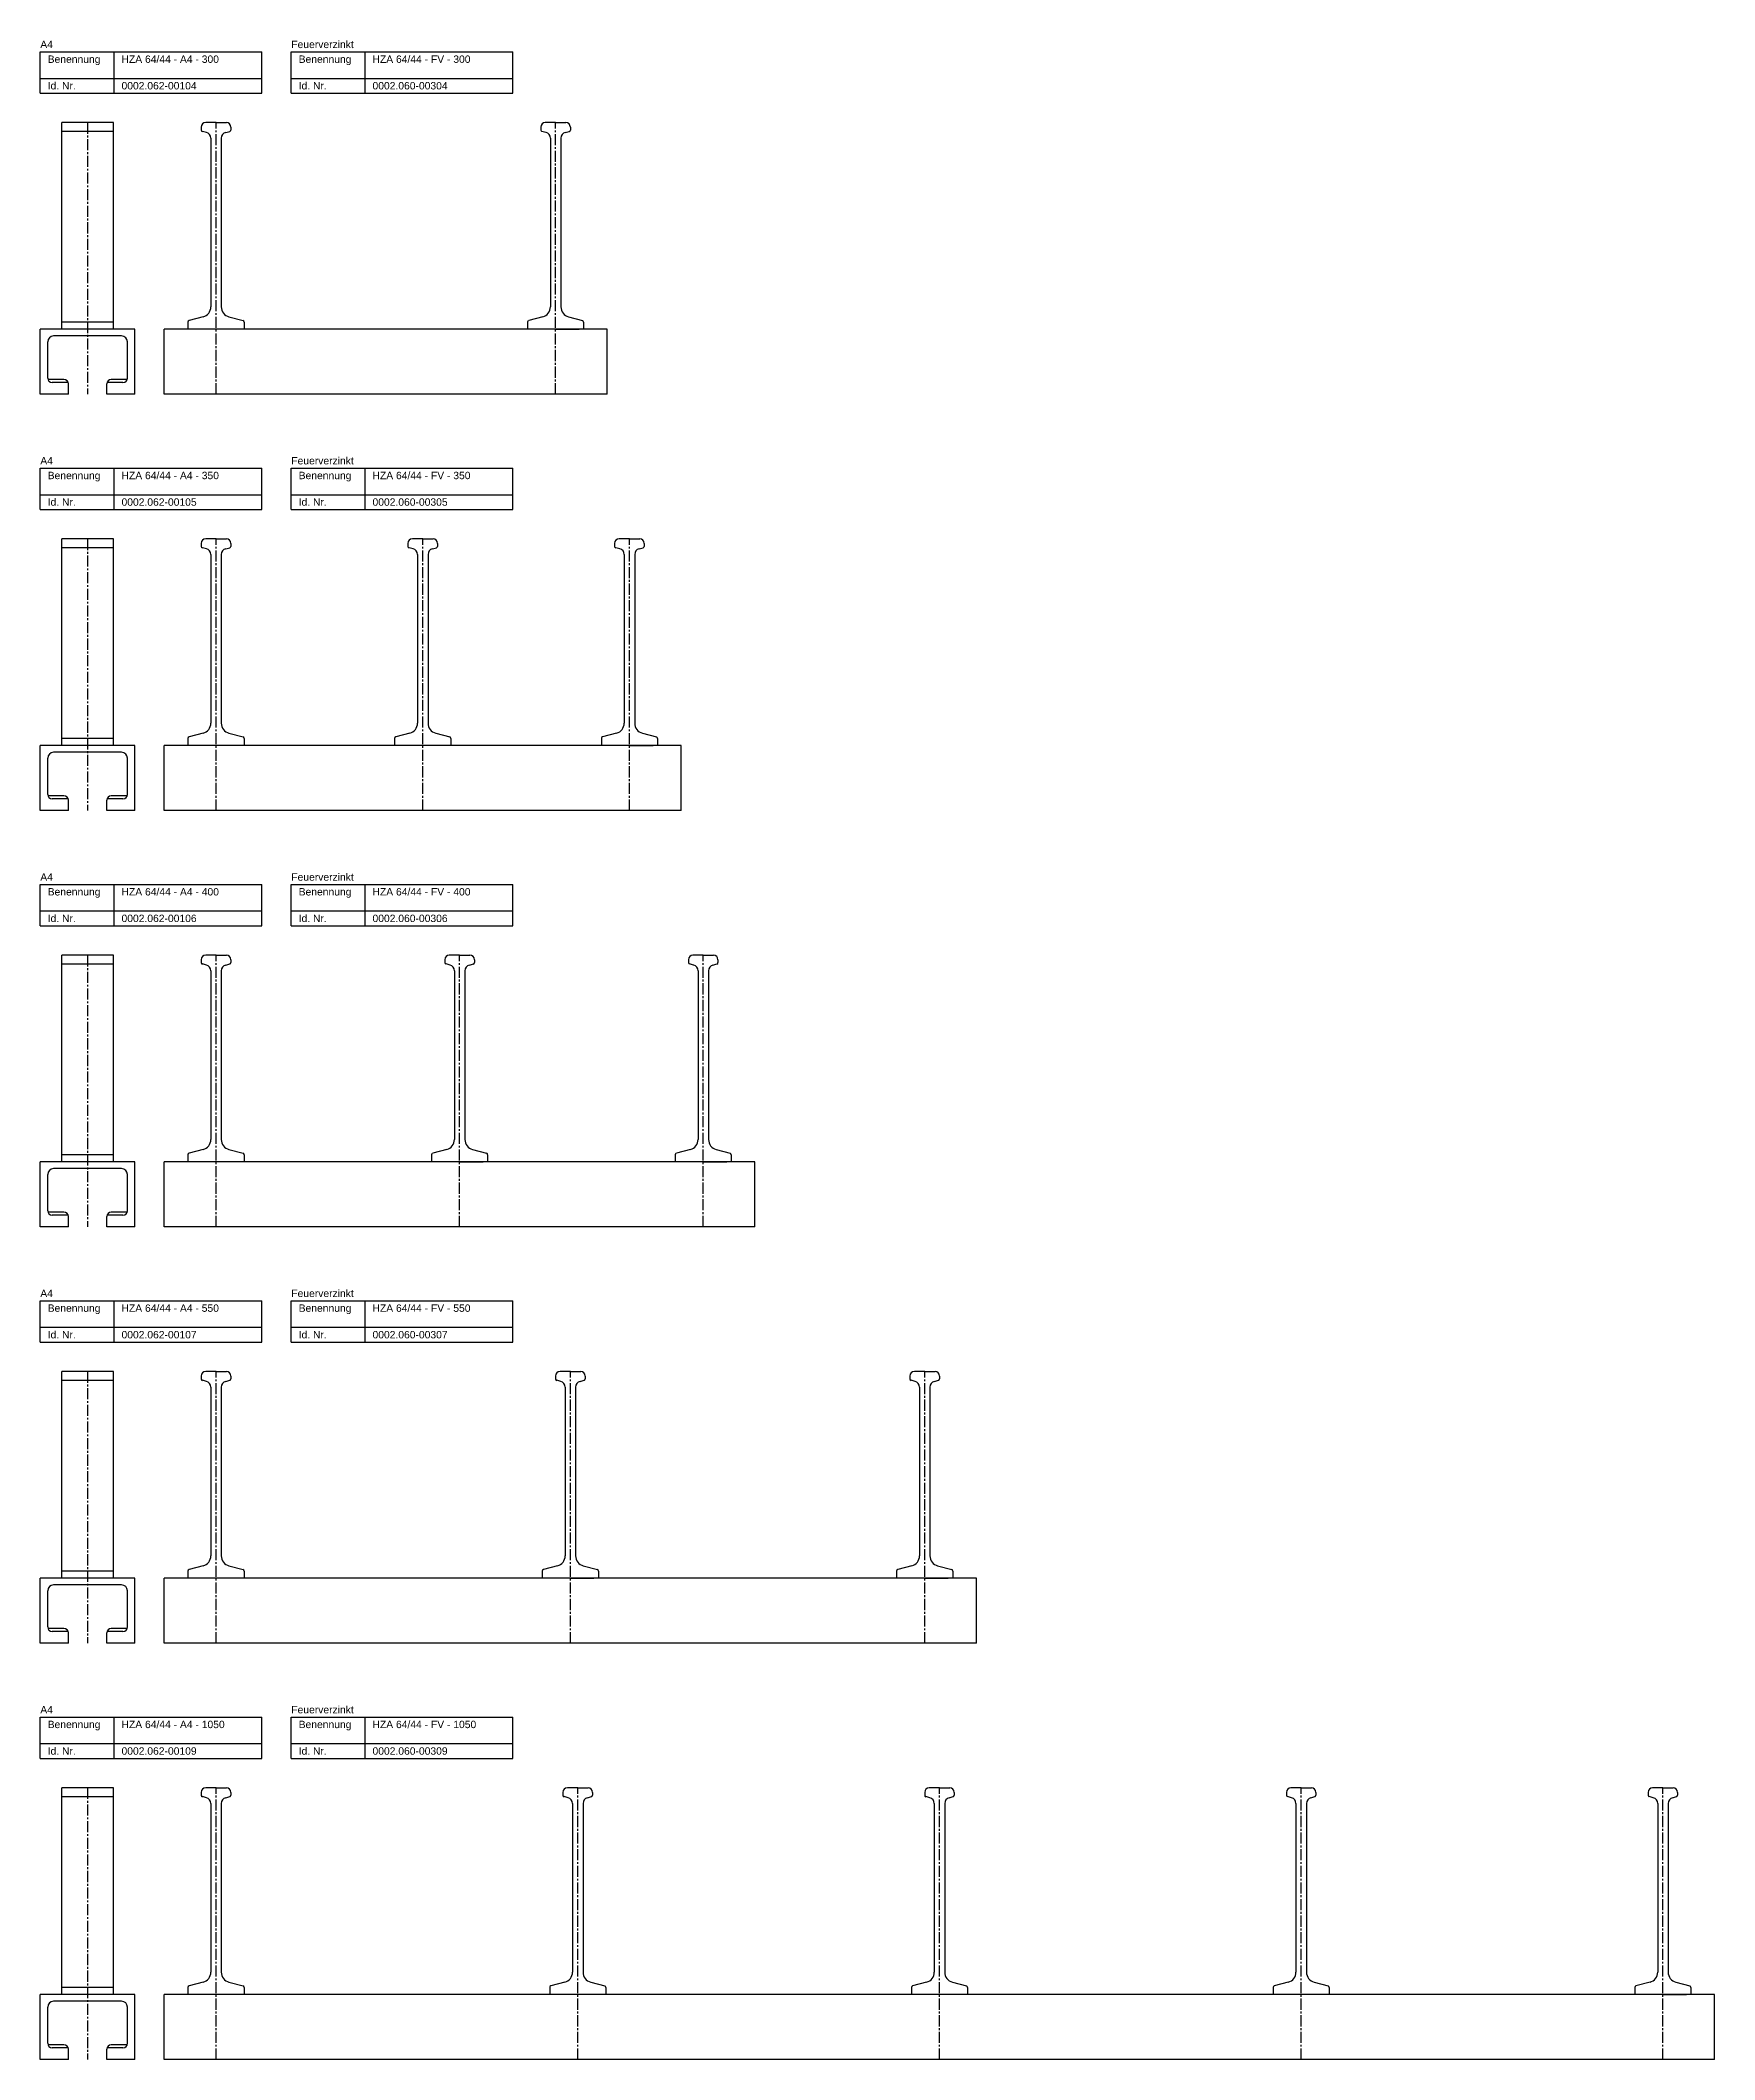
# Model space of a CAD drawing. Header units: millimetres. Extents: x -218 to 5936, y 987 to 3483.
# Drawn here: x -218 to 916, y 1269 to 2637 of the extents above; entities that cross this region are included whole.
import ezdxf

# ---------------------------------------------------------------- set-up
doc = ezdxf.new("R2010")
doc.units = ezdxf.units.MM
doc.header["$LTSCALE"] = 10
doc.linetypes.add('MITTE2', pattern=[1.125, 0.75, -0.125, 0.125, -0.125])
doc.layers.add('HALFEN', color=2, linetype='CONTINUOUS')
doc.styles.add('ARIAL50', font='arial.ttf', dxfattribs={"height": 5})

msp = doc.modelspace()

# ---------------------------------------------------------------- texts
at = {"layer": 'HALFEN', "style": 'ARIAL50'}
for s, p in [('A4', (-217.8, 2631.8)), ('Benennung', (-212.8, 2621.8)), ('HZA 64/44 - A4 - 300', (-162.8, 2621.8)), ('Feuerverzinkt', (-47.8, 2631.8)), ('Benennung', (-42.8, 2621.8)), ('HZA 64/44 - FV - 300', (7.2, 2621.8)), ('Id. Nr.', (-212.8, 2603.8)), ('0002.062-00104', (-162.8, 2603.8)), ('Id. Nr.', (-42.8, 2603.8)), ('0002.060-00304', (7.2, 2603.8)), ('A4', (-217.8, 2349.8)), ('Feuerverzinkt', (-47.8, 2349.8)), ('Benennung', (-212.8, 2339.8)), ('HZA 64/44 - A4 - 350', (-162.8, 2339.8)), ('Benennung', (-42.8, 2339.8)), ('HZA 64/44 - FV - 350', (7.2, 2339.8)), ('Id. Nr.', (-212.8, 2321.8)), ('0002.062-00105', (-162.8, 2321.8)), ('Id. Nr.', (-42.8, 2321.8)), ('0002.060-00305', (7.2, 2321.8)), ('A4', (-217.8, 2067.8)), ('Feuerverzinkt', (-47.8, 2067.8)), ('Benennung', (-212.8, 2057.8)), ('HZA 64/44 - A4 - 400', (-162.8, 2057.8)), ('Benennung', (-42.8, 2057.8)), ('HZA 64/44 - FV - 400', (7.2, 2057.8)), ('Id. Nr.', (-212.8, 2039.8)), ('0002.062-00106', (-162.8, 2039.8)), ('Id. Nr.', (-42.8, 2039.8)), ('0002.060-00306', (7.2, 2039.8)), ('A4', (-217.8, 1785.8)), ('Benennung', (-212.8, 1775.8)), ('HZA 64/44 - A4 - 550', (-162.8, 1775.8)), ('Feuerverzinkt', (-47.8, 1785.8)), ('Benennung', (-42.8, 1775.8)), ('HZA 64/44 - FV - 550', (7.2, 1775.8)), ('Id. Nr.', (-212.8, 1757.8)), ('0002.062-00107', (-162.8, 1757.8)), ('Id. Nr.', (-42.8, 1757.8)), ('0002.060-00307', (7.2, 1757.8)), ('A4', (-217.8, 1503.8)), ('Feuerverzinkt', (-47.8, 1503.8)), ('Benennung', (-212.8, 1493.8)), ('HZA 64/44 - A4 - 1050', (-162.8, 1493.8)), ('Benennung', (-42.8, 1493.8)), ('HZA 64/44 - FV - 1050', (7.2, 1493.8)), ('Id. Nr.', (-212.8, 1475.8)), ('0002.062-00109', (-162.8, 1475.8)), ('Id. Nr.', (-42.8, 1475.8)), ('0002.060-00309', (7.2, 1475.8))]:
    msp.add_text(s, height=5, dxfattribs=at).set_placement(p)

# ---------------------------------------------------------------- linework, layer by layer
at = {"layer": 'HALFEN'}
for p, q in [((-217.8, 2629.3), (-67.8, 2629.3)), ((-217.8, 2601.3), (-217.8, 2629.3)), ((-167.8, 2601.3), (-167.8, 2629.3)), ((-67.8, 2601.3), (-67.8, 2629.3)), ((-47.8, 2629.3), (102.2, 2629.3)), ((-47.8, 2601.3), (-47.8, 2629.3)), ((2.2, 2601.3), (2.2, 2629.3)), ((102.2, 2601.3), (102.2, 2629.3)), ((-217.8, 2611.3), (-67.8, 2611.3)), ((-217.8, 2601.3), (-67.8, 2601.3)), ((-47.8, 2611.3), (102.2, 2611.3)), ((-47.8, 2601.3), (102.2, 2601.3)), ((-203.3, 2441.3), (-203.3, 2581.3)), ((-168.3, 2581.3), (-203.3, 2581.3)), ((-168.3, 2575.3), (-203.3, 2575.3)), ((-168.3, 2441.3), (-168.3, 2581.3)), ((-108.8, 2578.3), (-108.8, 2576.3)), ((-105.3, 2574.6), (-108, 2575.4)), ((-98.8, 2581.3), (-105.8, 2581.3)), ((-98.8, 2581.3), (-91.8, 2581.3)), ((-92.2, 2574.6), (-89.5, 2575.4)), ((-88.8, 2578.3), (-88.8, 2576.3)), ((121.2, 2578.3), (121.2, 2576.3)), ((124.7, 2574.6), (122, 2575.4)), ((131.2, 2581.3), (124.2, 2581.3)), ((131.2, 2581.3), (138.2, 2581.3)), ((137.8, 2574.6), (140.5, 2575.4)), ((141.2, 2578.3), (141.2, 2576.3)), ((-102.3, 2570.8), (-102.3, 2456.5)), ((-95.2, 2570.8), (-95.2, 2456.5)), ((127.7, 2570.8), (127.7, 2456.5)), ((134.8, 2570.8), (134.8, 2456.5)), ((-107.5, 2449.7), (-117, 2447.2)), ((-90, 2449.7), (-80.5, 2447.2)), ((122.5, 2449.7), (113, 2447.2)), ((140, 2449.7), (149.5, 2447.2)), ((-153.8, 2441.3), (-217.8, 2441.3)), ((-217.8, 2397.3), (-217.8, 2441.3)), ((-162.8, 2436.8), (-208.8, 2436.8)), ((-203.3, 2446.3), (-168.3, 2446.3)), ((-153.8, 2397.3), (-153.8, 2441.3)), ((166.2, 2441.3), (-133.8, 2441.3)), ((-133.8, 2397.3), (-133.8, 2441.3)), ((-117.8, 2446.2), (-117.8, 2441.3)), ((-79.8, 2446.2), (-79.8, 2441.3)), ((112.2, 2446.2), (112.2, 2441.3)), ((131.2, 2441.3), (115.2, 2441.3)), ((131.2, 2441.3), (147.2, 2441.3)), ((150.2, 2446.2), (150.2, 2441.3)), ((166.2, 2397.3), (166.2, 2441.3)), ((-212.8, 2408.3), (-212.8, 2432.8)), ((-158.8, 2408.3), (-158.8, 2432.8)), ((-198.8, 2397.3), (-217.8, 2397.3)), ((-201.8, 2407.3), (-212.6, 2407.3)), ((-198.9, 2405.3), (-209.8, 2405.3)), ((-198.8, 2397.3), (-198.8, 2404.3)), ((-172.8, 2397.3), (-172.8, 2404.3)), ((-153.8, 2397.3), (-172.8, 2397.3)), ((-161.8, 2405.3), (-172.6, 2405.3)), ((-158.9, 2407.3), (-169.8, 2407.3)), ((166.2, 2397.3), (-133.8, 2397.3)), ((-217.8, 2347.3), (-67.8, 2347.3)), ((-217.8, 2319.3), (-217.8, 2347.3)), ((-167.8, 2319.3), (-167.8, 2347.3)), ((-67.8, 2319.3), (-67.8, 2347.3)), ((-47.8, 2347.3), (102.2, 2347.3)), ((-47.8, 2319.3), (-47.8, 2347.3)), ((2.2, 2319.3), (2.2, 2347.3)), ((102.2, 2319.3), (102.2, 2347.3)), ((-217.8, 2329.3), (-67.8, 2329.3)), ((-47.8, 2329.3), (102.2, 2329.3)), ((-217.8, 2319.3), (-67.8, 2319.3)), ((-47.8, 2319.3), (102.2, 2319.3)), ((-203.3, 2159.3), (-203.3, 2299.3)), ((-168.3, 2299.3), (-203.3, 2299.3)), ((-168.3, 2159.3), (-168.3, 2299.3)), ((-98.8, 2299.3), (-105.8, 2299.3)), ((-98.8, 2299.3), (-91.8, 2299.3)), ((41.2, 2299.3), (34.2, 2299.3)), ((41.2, 2299.3), (48.2, 2299.3)), ((181.2, 2299.3), (174.2, 2299.3)), ((181.2, 2299.3), (188.2, 2299.3)), ((-168.3, 2293.3), (-203.3, 2293.3)), ((-108.8, 2296.3), (-108.8, 2294.3)), ((-105.3, 2292.6), (-108, 2293.4)), ((-102.3, 2288.8), (-102.3, 2174.5)), ((-95.2, 2288.8), (-95.2, 2174.5)), ((-92.2, 2292.6), (-89.5, 2293.4)), ((-88.8, 2296.3), (-88.8, 2294.3)), ((31.2, 2296.3), (31.2, 2294.3)), ((34.7, 2292.6), (32, 2293.4)), ((37.7, 2288.8), (37.7, 2174.5)), ((44.8, 2288.8), (44.8, 2174.5)), ((47.8, 2292.6), (50.5, 2293.4)), ((51.2, 2296.3), (51.2, 2294.3)), ((171.2, 2296.3), (171.2, 2294.3)), ((174.7, 2292.6), (172, 2293.4)), ((177.7, 2288.8), (177.7, 2174.5)), ((184.8, 2288.8), (184.8, 2174.5)), ((187.8, 2292.6), (190.5, 2293.4)), ((191.2, 2296.3), (191.2, 2294.3)), ((-203.3, 2164.3), (-168.3, 2164.3)), ((-117.8, 2164.2), (-117.8, 2159.3)), ((-107.5, 2167.7), (-117, 2165.2)), ((-90, 2167.7), (-80.5, 2165.2)), ((-79.8, 2164.2), (-79.8, 2159.3)), ((22.2, 2164.2), (22.2, 2159.3)), ((32.5, 2167.7), (23, 2165.2)), ((50, 2167.7), (59.5, 2165.2)), ((60.2, 2164.2), (60.2, 2159.3)), ((162.2, 2164.2), (162.2, 2159.3)), ((172.5, 2167.7), (163, 2165.2)), ((190, 2167.7), (199.5, 2165.2)), ((200.2, 2164.2), (200.2, 2159.3)), ((-153.8, 2159.3), (-217.8, 2159.3)), ((-217.8, 2115.3), (-217.8, 2159.3)), ((-212.8, 2126.3), (-212.8, 2150.8)), ((-162.8, 2154.8), (-208.8, 2154.8)), ((-158.8, 2126.3), (-158.8, 2150.8)), ((-153.8, 2115.3), (-153.8, 2159.3)), ((216.2, 2159.3), (-133.8, 2159.3)), ((-133.8, 2115.3), (-133.8, 2159.3)), ((181.2, 2159.3), (165.2, 2159.3)), ((181.2, 2159.3), (197.2, 2159.3)), ((216.2, 2115.3), (216.2, 2159.3)), ((-201.8, 2125.3), (-212.6, 2125.3)), ((-198.9, 2123.3), (-209.8, 2123.3)), ((-198.8, 2115.3), (-198.8, 2122.3)), ((-172.8, 2115.3), (-172.8, 2122.3)), ((-161.8, 2123.3), (-172.6, 2123.3)), ((-158.9, 2125.3), (-169.8, 2125.3)), ((-198.8, 2115.3), (-217.8, 2115.3)), ((-153.8, 2115.3), (-172.8, 2115.3)), ((216.2, 2115.3), (-133.8, 2115.3)), ((-217.8, 2065.3), (-67.8, 2065.3)), ((-217.8, 2037.3), (-217.8, 2065.3)), ((-167.8, 2037.3), (-167.8, 2065.3)), ((-67.8, 2037.3), (-67.8, 2065.3)), ((-47.8, 2065.3), (102.2, 2065.3)), ((-47.8, 2037.3), (-47.8, 2065.3)), ((2.2, 2037.3), (2.2, 2065.3)), ((102.2, 2037.3), (102.2, 2065.3)), ((-217.8, 2047.3), (-67.8, 2047.3)), ((-47.8, 2047.3), (102.2, 2047.3)), ((-217.8, 2037.3), (-67.8, 2037.3)), ((-47.8, 2037.3), (102.2, 2037.3)), ((-203.3, 1877.3), (-203.3, 2017.3)), ((-168.3, 2017.3), (-203.3, 2017.3)), ((-168.3, 2011.3), (-203.3, 2011.3)), ((-168.3, 1877.3), (-168.3, 2017.3)), ((-108.8, 2014.3), (-108.8, 2012.3)), ((-105.3, 2010.6), (-108, 2011.4)), ((-98.8, 2017.3), (-105.8, 2017.3)), ((-98.8, 2017.3), (-91.8, 2017.3)), ((-92.2, 2010.6), (-89.5, 2011.4)), ((-88.8, 2014.3), (-88.8, 2012.3)), ((56.2, 2014.3), (56.2, 2012.3)), ((59.7, 2010.6), (57, 2011.4)), ((66.2, 2017.3), (59.2, 2017.3)), ((66.2, 2017.3), (73.2, 2017.3)), ((72.8, 2010.6), (75.5, 2011.4)), ((76.2, 2014.3), (76.2, 2012.3)), ((221.2, 2014.3), (221.2, 2012.3)), ((224.7, 2010.6), (222, 2011.4)), ((231.2, 2017.3), (224.2, 2017.3)), ((231.2, 2017.3), (238.2, 2017.3)), ((237.8, 2010.6), (240.5, 2011.4)), ((241.2, 2014.3), (241.2, 2012.3)), ((-102.3, 2006.8), (-102.3, 1892.5)), ((-95.2, 2006.8), (-95.2, 1892.5)), ((62.7, 2006.8), (62.7, 1892.5)), ((69.8, 2006.8), (69.8, 1892.5)), ((227.7, 2006.8), (227.7, 1892.5)), ((234.8, 2006.8), (234.8, 1892.5)), ((-153.8, 1877.3), (-217.8, 1877.3)), ((-217.8, 1833.3), (-217.8, 1877.3)), ((-203.3, 1882.3), (-168.3, 1882.3)), ((-153.8, 1833.3), (-153.8, 1877.3)), ((266.2, 1877.3), (-133.8, 1877.3)), ((-133.8, 1833.3), (-133.8, 1877.3)), ((-117.8, 1882.2), (-117.8, 1877.3)), ((-107.5, 1885.7), (-117, 1883.2)), ((-90, 1885.7), (-80.5, 1883.2)), ((-79.8, 1882.2), (-79.8, 1877.3)), ((47.2, 1882.2), (47.2, 1877.3)), ((57.5, 1885.7), (48, 1883.2)), ((66.2, 1877.3), (50.2, 1877.3)), ((66.2, 1877.3), (82.2, 1877.3)), ((75, 1885.7), (84.5, 1883.2)), ((85.2, 1882.2), (85.2, 1877.3)), ((212.2, 1882.2), (212.2, 1877.3)), ((222.5, 1885.7), (213, 1883.2)), ((231.2, 1877.3), (215.2, 1877.3)), ((231.2, 1877.3), (247.2, 1877.3)), ((240, 1885.7), (249.5, 1883.2)), ((250.2, 1882.2), (250.2, 1877.3)), ((266.2, 1833.3), (266.2, 1877.3)), ((-212.8, 1844.3), (-212.8, 1868.8)), ((-162.8, 1872.8), (-208.8, 1872.8)), ((-158.8, 1844.3), (-158.8, 1868.8)), ((-198.8, 1833.3), (-217.8, 1833.3)), ((-201.8, 1843.3), (-212.6, 1843.3)), ((-198.9, 1841.3), (-209.8, 1841.3)), ((-198.8, 1833.3), (-198.8, 1840.3)), ((-172.8, 1833.3), (-172.8, 1840.3)), ((-153.8, 1833.3), (-172.8, 1833.3)), ((-161.8, 1841.3), (-172.6, 1841.3)), ((-158.9, 1843.3), (-169.8, 1843.3)), ((266.2, 1833.3), (-133.8, 1833.3)), ((-217.8, 1783.3), (-67.8, 1783.3)), ((-217.8, 1755.3), (-217.8, 1783.3)), ((-167.8, 1755.3), (-167.8, 1783.3)), ((-67.8, 1755.3), (-67.8, 1783.3)), ((-47.8, 1783.3), (102.2, 1783.3)), ((-47.8, 1755.3), (-47.8, 1783.3)), ((2.2, 1755.3), (2.2, 1783.3)), ((102.2, 1755.3), (102.2, 1783.3)), ((-217.8, 1765.3), (-67.8, 1765.3)), ((-47.8, 1765.3), (102.2, 1765.3)), ((-217.8, 1755.3), (-67.8, 1755.3)), ((-47.8, 1755.3), (102.2, 1755.3)), ((-203.3, 1595.3), (-203.3, 1735.3)), ((-168.3, 1735.3), (-203.3, 1735.3)), ((-168.3, 1729.3), (-203.3, 1729.3)), ((-168.3, 1595.3), (-168.3, 1735.3)), ((-108.8, 1732.3), (-108.8, 1730.3)), ((-105.3, 1728.6), (-108, 1729.4)), ((-98.8, 1735.3), (-105.8, 1735.3)), ((-102.3, 1724.8), (-102.3, 1610.5)), ((-98.8, 1735.3), (-91.8, 1735.3)), ((-95.2, 1724.8), (-95.2, 1610.5)), ((-92.2, 1728.6), (-89.5, 1729.4)), ((-88.8, 1732.3), (-88.8, 1730.3)), ((131.2, 1732.3), (131.2, 1730.3)), ((134.7, 1728.6), (132, 1729.4)), ((141.2, 1735.3), (134.2, 1735.3)), ((137.7, 1724.8), (137.7, 1610.5)), ((141.2, 1735.3), (148.2, 1735.3)), ((144.8, 1724.8), (144.8, 1610.5)), ((147.8, 1728.6), (150.5, 1729.4)), ((151.2, 1732.3), (151.2, 1730.3)), ((371.2, 1732.3), (371.2, 1730.3)), ((374.7, 1728.6), (372, 1729.4)), ((381.2, 1735.3), (374.2, 1735.3)), ((377.7, 1724.8), (377.7, 1610.5)), ((381.2, 1735.3), (388.2, 1735.3)), ((384.8, 1724.8), (384.8, 1610.5)), ((387.8, 1728.6), (390.5, 1729.4)), ((391.2, 1732.3), (391.2, 1730.3)), ((-107.5, 1603.7), (-117, 1601.2)), ((-90, 1603.7), (-80.5, 1601.2)), ((132.5, 1603.7), (123, 1601.2)), ((150, 1603.7), (159.5, 1601.2)), ((372.5, 1603.7), (363, 1601.2)), ((390, 1603.7), (399.5, 1601.2)), ((-153.8, 1595.3), (-217.8, 1595.3)), ((-217.8, 1551.3), (-217.8, 1595.3)), ((-212.8, 1562.3), (-212.8, 1586.8)), ((-162.8, 1590.8), (-208.8, 1590.8)), ((-203.3, 1600.3), (-168.3, 1600.3)), ((-158.8, 1562.3), (-158.8, 1586.8)), ((-153.8, 1551.3), (-153.8, 1595.3)), ((416.2, 1595.3), (-133.8, 1595.3)), ((-133.8, 1551.3), (-133.8, 1595.3)), ((-117.8, 1600.2), (-117.8, 1595.3)), ((-79.8, 1600.2), (-79.8, 1595.3)), ((122.2, 1600.2), (122.2, 1595.3)), ((141.2, 1595.3), (125.2, 1595.3)), ((141.2, 1595.3), (157.2, 1595.3)), ((160.2, 1600.2), (160.2, 1595.3)), ((362.2, 1600.2), (362.2, 1595.3)), ((381.2, 1595.3), (365.2, 1595.3)), ((381.2, 1595.3), (397.2, 1595.3)), ((400.2, 1600.2), (400.2, 1595.3)), ((416.2, 1551.3), (416.2, 1595.3)), ((-201.8, 1561.3), (-212.6, 1561.3)), ((-198.9, 1559.3), (-209.8, 1559.3)), ((-161.8, 1559.3), (-172.6, 1559.3)), ((-158.9, 1561.3), (-169.8, 1561.3)), ((-198.8, 1551.3), (-217.8, 1551.3)), ((-198.8, 1551.3), (-198.8, 1558.3)), ((-172.8, 1551.3), (-172.8, 1558.3)), ((-153.8, 1551.3), (-172.8, 1551.3)), ((416.2, 1551.3), (-133.8, 1551.3)), ((-217.8, 1501.3), (-67.8, 1501.3)), ((-217.8, 1473.3), (-217.8, 1501.3)), ((-167.8, 1473.3), (-167.8, 1501.3)), ((-67.8, 1473.3), (-67.8, 1501.3)), ((-47.8, 1501.3), (102.2, 1501.3)), ((-47.8, 1473.3), (-47.8, 1501.3)), ((2.2, 1473.3), (2.2, 1501.3)), ((102.2, 1473.3), (102.2, 1501.3)), ((-217.8, 1483.3), (-67.8, 1483.3)), ((-47.8, 1483.3), (102.2, 1483.3)), ((-217.8, 1473.3), (-67.8, 1473.3)), ((-47.8, 1473.3), (102.2, 1473.3)), ((-203.3, 1313.3), (-203.3, 1453.3)), ((-168.3, 1453.3), (-203.3, 1453.3)), ((-168.3, 1313.3), (-168.3, 1453.3)), ((-108.8, 1450.3), (-108.8, 1448.3)), ((-98.8, 1453.3), (-105.8, 1453.3)), ((-98.8, 1453.3), (-91.8, 1453.3)), ((-88.8, 1450.3), (-88.8, 1448.3)), ((136.2, 1450.3), (136.2, 1448.3)), ((146.2, 1453.3), (139.2, 1453.3)), ((146.2, 1453.3), (153.2, 1453.3)), ((156.2, 1450.3), (156.2, 1448.3)), ((381.2, 1450.3), (381.2, 1448.3)), ((391.2, 1453.3), (384.2, 1453.3)), ((391.2, 1453.3), (398.2, 1453.3)), ((401.2, 1450.3), (401.2, 1448.3)), ((626.2, 1450.3), (626.2, 1448.3)), ((636.2, 1453.3), (629.2, 1453.3)), ((636.2, 1453.3), (643.2, 1453.3)), ((646.2, 1450.3), (646.2, 1448.3)), ((871.2, 1450.3), (871.2, 1448.3)), ((881.2, 1453.3), (874.2, 1453.3)), ((881.2, 1453.3), (888.2, 1453.3)), ((891.2, 1450.3), (891.2, 1448.3)), ((-168.3, 1447.3), (-203.3, 1447.3)), ((-105.3, 1446.6), (-108, 1447.4)), ((-102.3, 1442.8), (-102.3, 1328.5)), ((-95.2, 1442.8), (-95.2, 1328.5)), ((-92.2, 1446.6), (-89.5, 1447.4)), ((139.7, 1446.6), (137, 1447.4)), ((142.7, 1442.8), (142.7, 1328.5)), ((149.8, 1442.8), (149.8, 1328.5)), ((152.8, 1446.6), (155.5, 1447.4)), ((384.7, 1446.6), (382, 1447.4)), ((387.7, 1442.8), (387.7, 1328.5)), ((394.8, 1442.8), (394.8, 1328.5)), ((397.8, 1446.6), (400.5, 1447.4)), ((629.7, 1446.6), (627, 1447.4)), ((632.7, 1442.8), (632.7, 1328.5)), ((639.8, 1442.8), (639.8, 1328.5)), ((642.8, 1446.6), (645.5, 1447.4)), ((874.7, 1446.6), (872, 1447.4)), ((877.7, 1442.8), (877.7, 1328.5)), ((884.8, 1442.8), (884.8, 1328.5)), ((887.8, 1446.6), (890.5, 1447.4)), ((-153.8, 1313.3), (-217.8, 1313.3)), ((-217.8, 1269.3), (-217.8, 1313.3)), ((-203.3, 1318.3), (-168.3, 1318.3)), ((-153.8, 1269.3), (-153.8, 1313.3)), ((916.2, 1313.3), (-133.8, 1313.3)), ((-133.8, 1269.3), (-133.8, 1313.3)), ((-117.8, 1318.2), (-117.8, 1313.3)), ((-107.5, 1321.7), (-117, 1319.2)), ((-90, 1321.7), (-80.5, 1319.2)), ((-79.8, 1318.2), (-79.8, 1313.3)), ((127.2, 1318.2), (127.2, 1313.3)), ((137.5, 1321.7), (128, 1319.2)), ((155, 1321.7), (164.5, 1319.2)), ((165.2, 1318.2), (165.2, 1313.3)), ((372.2, 1318.2), (372.2, 1313.3)), ((382.5, 1321.7), (373, 1319.2)), ((400, 1321.7), (409.5, 1319.2)), ((410.2, 1318.2), (410.2, 1313.3)), ((617.2, 1318.2), (617.2, 1313.3)), ((627.5, 1321.7), (618, 1319.2)), ((645, 1321.7), (654.5, 1319.2)), ((655.2, 1318.2), (655.2, 1313.3)), ((862.2, 1318.2), (862.2, 1313.3)), ((872.5, 1321.7), (863, 1319.2)), ((881.2, 1313.3), (865.2, 1313.3)), ((881.2, 1313.3), (897.2, 1313.3)), ((890, 1321.7), (899.5, 1319.2)), ((900.2, 1318.2), (900.2, 1313.3)), ((916.2, 1269.3), (916.2, 1313.3)), ((-212.8, 1280.3), (-212.8, 1304.8)), ((-162.8, 1308.8), (-208.8, 1308.8)), ((-158.8, 1280.3), (-158.8, 1304.8)), ((-201.8, 1279.3), (-212.6, 1279.3)), ((-198.9, 1277.3), (-209.8, 1277.3)), ((-198.8, 1269.3), (-198.8, 1276.3)), ((-172.8, 1269.3), (-172.8, 1276.3)), ((-161.8, 1277.3), (-172.6, 1277.3)), ((-158.9, 1279.3), (-169.8, 1279.3)), ((-198.8, 1269.3), (-217.8, 1269.3)), ((-153.8, 1269.3), (-172.8, 1269.3)), ((916.2, 1269.3), (-133.8, 1269.3))]:
    msp.add_line(p, q, dxfattribs=at)
at = {"layer": 'HALFEN', "color": 1, "linetype": 'MITTE2'}
for p, q in [((-185.8, 2581.3), (-185.8, 2397.3)), ((-98.8, 2397.3), (-98.8, 2581.3)), ((131.2, 2397.3), (131.2, 2581.3)), ((-185.8, 2299.3), (-185.8, 2115.3)), ((-98.8, 2115.3), (-98.8, 2299.3)), ((41.2, 2115.3), (41.2, 2299.3)), ((181.2, 2115.3), (181.2, 2299.3)), ((-185.8, 2017.3), (-185.8, 1833.3)), ((-98.8, 1833.3), (-98.8, 2017.3)), ((66.2, 1833.3), (66.2, 2017.3)), ((231.2, 1833.3), (231.2, 2017.3)), ((-185.8, 1735.3), (-185.8, 1551.3)), ((-98.8, 1551.3), (-98.8, 1735.3)), ((141.2, 1551.3), (141.2, 1735.3)), ((381.2, 1551.3), (381.2, 1735.3)), ((-185.8, 1453.3), (-185.8, 1269.3)), ((-98.8, 1269.3), (-98.8, 1453.3)), ((146.2, 1269.3), (146.2, 1453.3)), ((391.2, 1269.3), (391.2, 1453.3)), ((636.2, 1269.3), (636.2, 1453.3)), ((881.2, 1269.3), (881.2, 1453.3))]:
    msp.add_line(p, q, dxfattribs=at)
at = {"layer": 'HALFEN'}
for centre, radius, start, end in [((-105.8, 2578.3), 3, 90, 180), ((-107.8, 2576.3), 1, 180, 255), ((-106.3, 2570.8), 4, 0, 75), ((-91.2, 2570.8), 4, 105, 180), ((-91.8, 2578.3), 3, 0, 90), ((-89.8, 2576.3), 1, 285, 0), ((124.2, 2578.3), 3, 90, 180), ((122.2, 2576.3), 1, 180, 255), ((123.7, 2570.8), 4, 0, 75), ((138.8, 2570.8), 4, 105, 180), ((138.2, 2578.3), 3, 0, 90), ((140.2, 2576.3), 1, 285, 0), ((-109.3, 2456.5), 7, 285, 0), ((-88.2, 2456.5), 7, 180, 255), ((120.7, 2456.5), 7, 285, 0), ((141.8, 2456.5), 7, 180, 255), ((-208.8, 2432.8), 4, 90, 180), ((-162.8, 2432.8), 4, 0, 90), ((-116.8, 2446.2), 1, 105, 180), ((-80.8, 2446.2), 1, 0, 75), ((113.2, 2446.2), 1, 105, 180), ((149.2, 2446.2), 1, 0, 75), ((-209.8, 2408.3), 3, 180, 270), ((-161.8, 2408.3), 3, 270, 0), ((-201.8, 2404.3), 3, 0, 90), ((-169.8, 2404.3), 3, 90, 180), ((-105.8, 2296.3), 3, 90, 180), ((-91.8, 2296.3), 3, 0, 90), ((34.2, 2296.3), 3, 90, 180), ((48.2, 2296.3), 3, 0, 90), ((174.2, 2296.3), 3, 90, 180), ((188.2, 2296.3), 3, 0, 90), ((-107.8, 2294.3), 1, 180, 255), ((-106.3, 2288.8), 4, 0, 75), ((-91.2, 2288.8), 4, 105, 180), ((-89.8, 2294.3), 1, 285, 0), ((32.2, 2294.3), 1, 180, 255), ((33.7, 2288.8), 4, 0, 75), ((48.8, 2288.8), 4, 105, 180), ((50.2, 2294.3), 1, 285, 0), ((172.2, 2294.3), 1, 180, 255), ((173.7, 2288.8), 4, 0, 75), ((188.8, 2288.8), 4, 105, 180), ((190.2, 2294.3), 1, 285, 0), ((-116.8, 2164.2), 1, 105, 180), ((-109.3, 2174.5), 7, 285, 0), ((-88.2, 2174.5), 7, 180, 255), ((-80.8, 2164.2), 1, 0, 75), ((23.2, 2164.2), 1, 105, 180), ((30.7, 2174.5), 7, 285, 0), ((51.8, 2174.5), 7, 180, 255), ((59.2, 2164.2), 1, 0, 75), ((163.2, 2164.2), 1, 105, 180), ((170.7, 2174.5), 7, 285, 0), ((191.8, 2174.5), 7, 180, 255), ((199.2, 2164.2), 1, 0, 75), ((-208.8, 2150.8), 4, 90, 180), ((-162.8, 2150.8), 4, 0, 90), ((-209.8, 2126.3), 3, 180, 270), ((-201.8, 2122.3), 3, 0, 90), ((-169.8, 2122.3), 3, 90, 180), ((-161.8, 2126.3), 3, 270, 0), ((-105.8, 2014.3), 3, 90, 180), ((-107.8, 2012.3), 1, 180, 255), ((-106.3, 2006.8), 4, 0, 75), ((-91.2, 2006.8), 4, 105, 180), ((-91.8, 2014.3), 3, 0, 90), ((-89.8, 2012.3), 1, 285, 0), ((59.2, 2014.3), 3, 90, 180), ((57.2, 2012.3), 1, 180, 255), ((58.7, 2006.8), 4, 0, 75), ((73.8, 2006.8), 4, 105, 180), ((73.2, 2014.3), 3, 0, 90), ((75.2, 2012.3), 1, 285, 0), ((224.2, 2014.3), 3, 90, 180), ((222.2, 2012.3), 1, 180, 255), ((223.7, 2006.8), 4, 0, 75), ((238.8, 2006.8), 4, 105, 180), ((238.2, 2014.3), 3, 0, 90), ((240.2, 2012.3), 1, 285, 0), ((-109.3, 1892.5), 7, 285, 0), ((-88.2, 1892.5), 7, 180, 255), ((55.7, 1892.5), 7, 285, 0), ((76.8, 1892.5), 7, 180, 255), ((220.7, 1892.5), 7, 285, 0), ((241.8, 1892.5), 7, 180, 255), ((-116.8, 1882.2), 1, 105, 180), ((-80.8, 1882.2), 1, 0, 75), ((48.2, 1882.2), 1, 105, 180), ((84.2, 1882.2), 1, 0, 75), ((213.2, 1882.2), 1, 105, 180), ((249.2, 1882.2), 1, 0, 75), ((-208.8, 1868.8), 4, 90, 180), ((-162.8, 1868.8), 4, 0, 90), ((-209.8, 1844.3), 3, 180, 270), ((-201.8, 1840.3), 3, 0, 90), ((-169.8, 1840.3), 3, 90, 180), ((-161.8, 1844.3), 3, 270, 0), ((-105.8, 1732.3), 3, 90, 180), ((-107.8, 1730.3), 1, 180, 255), ((-106.3, 1724.8), 4, 0, 75), ((-91.2, 1724.8), 4, 105, 180), ((-91.8, 1732.3), 3, 0, 90), ((-89.8, 1730.3), 1, 285, 0), ((134.2, 1732.3), 3, 90, 180), ((132.2, 1730.3), 1, 180, 255), ((133.7, 1724.8), 4, 0, 75), ((148.8, 1724.8), 4, 105, 180), ((148.2, 1732.3), 3, 0, 90), ((150.2, 1730.3), 1, 285, 0), ((374.2, 1732.3), 3, 90, 180), ((372.2, 1730.3), 1, 180, 255), ((373.7, 1724.8), 4, 0, 75), ((388.8, 1724.8), 4, 105, 180), ((388.2, 1732.3), 3, 0, 90), ((390.2, 1730.3), 1, 285, 0), ((-116.8, 1600.2), 1, 105, 180), ((-109.3, 1610.5), 7, 285, 0), ((-88.2, 1610.5), 7, 180, 255), ((-80.8, 1600.2), 1, 0, 75), ((123.2, 1600.2), 1, 105, 180), ((130.7, 1610.5), 7, 285, 0), ((151.8, 1610.5), 7, 180, 255), ((159.2, 1600.2), 1, 0, 75), ((363.2, 1600.2), 1, 105, 180), ((370.7, 1610.5), 7, 285, 0), ((391.8, 1610.5), 7, 180, 255), ((399.2, 1600.2), 1, 0, 75), ((-208.8, 1586.8), 4, 90, 180), ((-162.8, 1586.8), 4, 0, 90), ((-209.8, 1562.3), 3, 180, 270), ((-201.8, 1558.3), 3, 0, 90), ((-169.8, 1558.3), 3, 90, 180), ((-161.8, 1562.3), 3, 270, 0), ((-105.8, 1450.3), 3, 90, 180), ((-91.8, 1450.3), 3, 0, 90), ((139.2, 1450.3), 3, 90, 180), ((153.2, 1450.3), 3, 0, 90), ((384.2, 1450.3), 3, 90, 180), ((398.2, 1450.3), 3, 0, 90), ((629.2, 1450.3), 3, 90, 180), ((643.2, 1450.3), 3, 0, 90), ((874.2, 1450.3), 3, 90, 180), ((888.2, 1450.3), 3, 0, 90), ((-107.8, 1448.3), 1, 180, 255), ((-106.3, 1442.8), 4, 0, 75), ((-91.2, 1442.8), 4, 105, 180), ((-89.8, 1448.3), 1, 285, 0), ((137.2, 1448.3), 1, 180, 255), ((138.7, 1442.8), 4, 0, 75), ((153.8, 1442.8), 4, 105, 180), ((155.2, 1448.3), 1, 285, 0), ((382.2, 1448.3), 1, 180, 255), ((383.7, 1442.8), 4, 0, 75), ((398.8, 1442.8), 4, 105, 180), ((400.2, 1448.3), 1, 285, 0), ((627.2, 1448.3), 1, 180, 255), ((628.7, 1442.8), 4, 0, 75), ((643.8, 1442.8), 4, 105, 180), ((645.2, 1448.3), 1, 285, 0), ((872.2, 1448.3), 1, 180, 255), ((873.7, 1442.8), 4, 0, 75), ((888.8, 1442.8), 4, 105, 180), ((890.2, 1448.3), 1, 285, 0), ((-109.3, 1328.5), 7, 285, 0), ((-88.2, 1328.5), 7, 180, 255), ((135.7, 1328.5), 7, 285, 0), ((156.8, 1328.5), 7, 180, 255), ((380.7, 1328.5), 7, 285, 0), ((401.8, 1328.5), 7, 180, 255), ((625.7, 1328.5), 7, 285, 0), ((646.8, 1328.5), 7, 180, 255), ((870.7, 1328.5), 7, 285, 0), ((891.8, 1328.5), 7, 180, 255), ((-116.8, 1318.2), 1, 105, 180), ((-80.8, 1318.2), 1, 0, 75), ((128.2, 1318.2), 1, 105, 180), ((164.2, 1318.2), 1, 0, 75), ((373.2, 1318.2), 1, 105, 180), ((409.2, 1318.2), 1, 0, 75), ((618.2, 1318.2), 1, 105, 180), ((654.2, 1318.2), 1, 0, 75), ((863.2, 1318.2), 1, 105, 180), ((899.2, 1318.2), 1, 0, 75), ((-208.8, 1304.8), 4, 90, 180), ((-162.8, 1304.8), 4, 0, 90), ((-209.8, 1280.3), 3, 180, 270), ((-201.8, 1276.3), 3, 0, 90), ((-169.8, 1276.3), 3, 90, 180), ((-161.8, 1280.3), 3, 270, 0)]:
    msp.add_arc(centre, radius, start, end, dxfattribs=at)

msp.set_redraw_order([(e.dxf.handle, doc.entitydb.next_handle()) for e in msp.query("TEXT MTEXT ATTDEF DIMENSION ARC_DIMENSION")])  # texts and dimensions are drawn at this point

doc.saveas('drawing.dxf')
